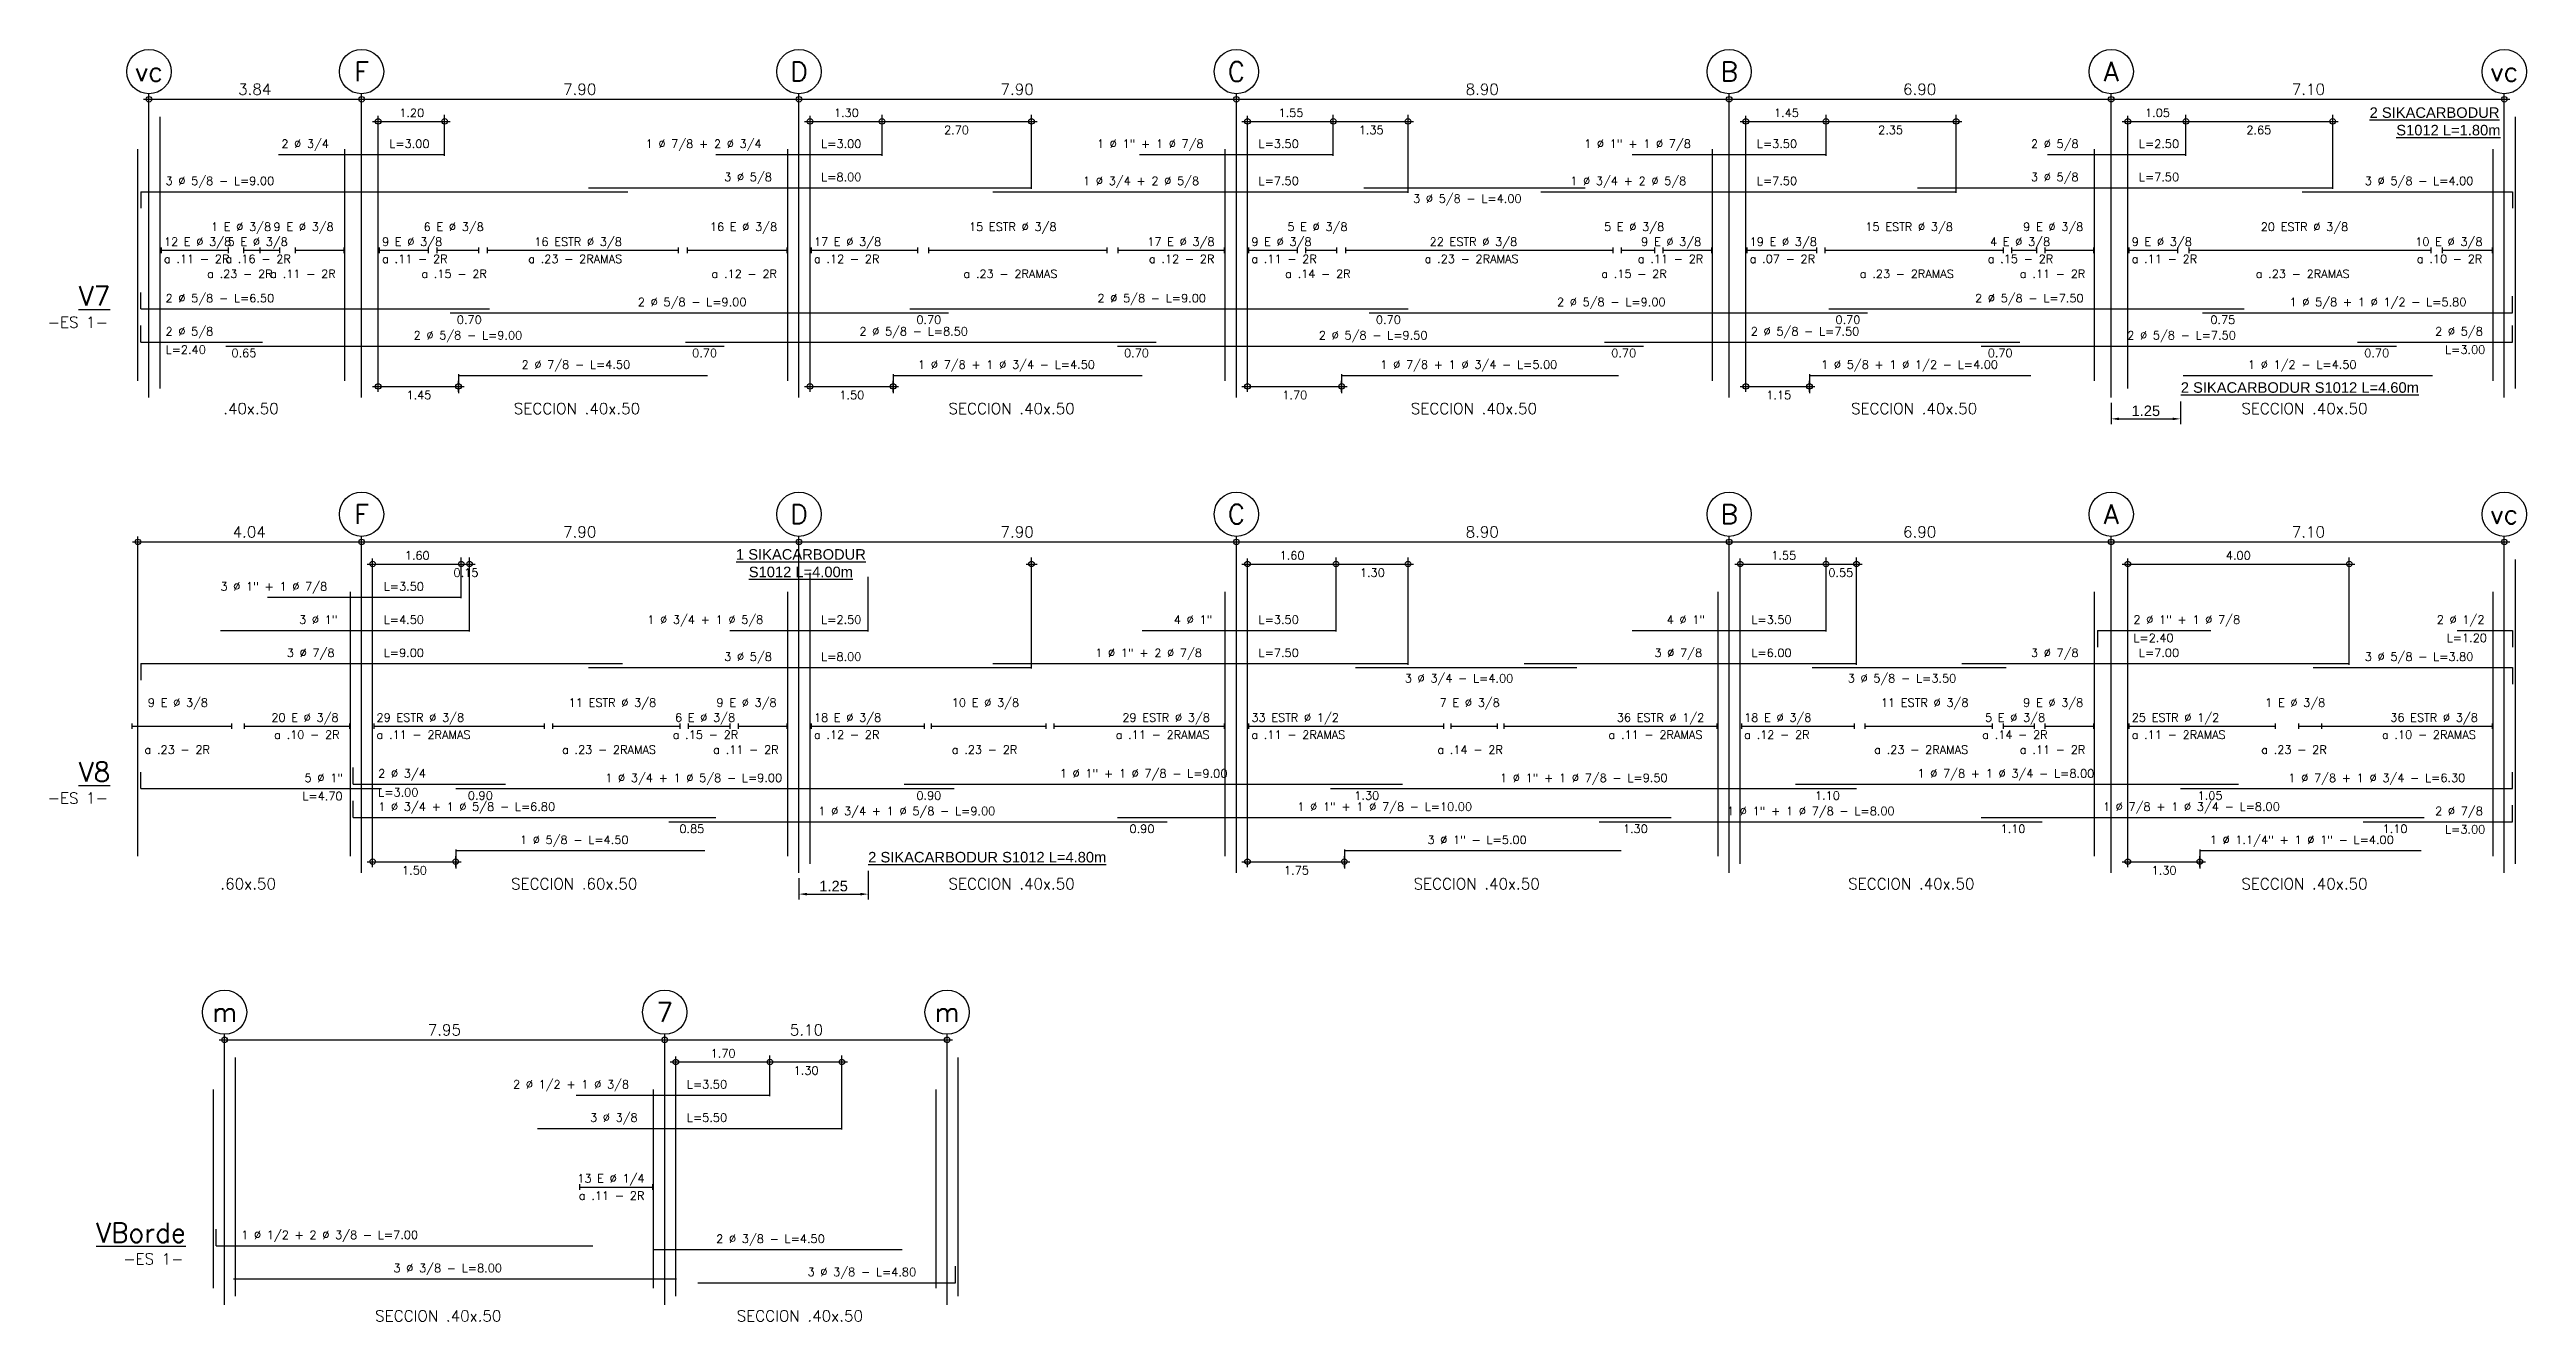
# Model space of a CAD drawing. Header units: millimetres. Extents: x 1 to 301, y -42 to 59.
# Drawn here: x 235.9 to 280.63, y 12.34 to 35.33 of the extents above; entities that cross this region are included whole.
import ezdxf
from ezdxf.enums import TextEntityAlignment as Align

# ---------------------------------------------------------------- set-up
doc = ezdxf.new("R2010")
doc.units = ezdxf.units.MM
doc.header["$LTSCALE"] = 0.0003
doc.header["$PDMODE"] = 34
doc.header["$PDSIZE"] = 0.1
for name, color, linetype in [('SIM-ACHURADOS', 8, 'Continuous'), ('SIM-COTAS', 1, 'Continuous'), ('SIM-FIBRACARB', 4, 'Continuous')]:
    doc.layers.add(name, color=color, linetype=linetype)
doc.styles.add('ARIAL EE', font='arial.ttf')
doc.styles.add('P140', font='SIMPLEX', dxfattribs={"height": 0.35})
doc.styles.add('P60', font='SIMPLEX', dxfattribs={"height": 0.16})
doc.styles.add('P80', font='SIMPLEX', dxfattribs={"height": 0.2})
doc.dimstyles.new('RE - STANDAR', dxfattribs={"dimtxt": 0.002, "dimasz": 0.0015, "dimexe": 0.001, "dimexo": 0.001, "dimgap": 0.0005, "dimtad": 1, "dimzin": 4, "dimdsep": 46, "dimtxsty": 'ARIAL EE', "dimcen": -0.001, "dimclrd": 256, "dimclre": 256, "dimclrt": 2, "dimadec": 0, "dimazin": 0, "dimtfac": 1, "dimtix": 1, "dimtofl": 0, "dimtmove": 1, "dimatfit": 0, "dimfxl": 0.0015, "dimtolj": 1, "dimtzin": 4, "dimlwd": -1, "dimlwe": -1, "dimarcsym": 0})

msp = doc.modelspace()

# ---------------------------------------------------------------- texts
at = {"layer": 'SIM-ACHURADOS', "style": 'P140'}
for s, p in [('vc', (237.692, 34.935)), ('F', (241.532, 34.935)), ('D', (249.432, 34.935)), ('C', (257.332, 34.935)), ('B', (266.232, 34.935)), ('A', (273.132, 34.935)), ('vc', (280.232, 34.935)), ('F', (241.532, 26.935)), ('D', (249.432, 26.935)), ('C', (257.332, 26.935)), ('B', (266.232, 26.935)), ('A', (273.132, 26.935)), ('vc', (280.232, 26.935)), ('m', (239.057, 17.935)), ('7', (247.007, 17.935)), ('m', (252.107, 17.935))]:
    msp.add_text(s, height=0.35, dxfattribs=at).set_placement(p, align=Align.MIDDLE)
at = {"layer": 'SIM-ACHURADOS'}
for s, height, style, p in [('3.84', 0.2, 'P80', (239.302, 34.515)), ('7.90', 0.2, 'P80', (245.172, 34.515)), ('7.90', 0.2, 'P80', (253.072, 34.515)), ('8.90', 0.2, 'P80', (261.472, 34.515)), ('6.90', 0.2, 'P80', (269.372, 34.515)), ('7.10', 0.2, 'P80', (276.392, 34.515)), ('1.20', 0.15, 'P60', (242.212, 34.115)), ('1.30', 0.15, 'P60', (250.062, 34.115)), ('1.55', 0.15, 'P60', (258.092, 34.115)), ('1.45', 0.15, 'P60', (267.042, 34.115)), ('1.05', 0.15, 'P60', (273.742, 34.115)), ('2 %%c 3/4', 0.15, 'P60', (240.082, 33.555)), ('L=3.00', 0.15, 'P60', (242.032, 33.555)), ('1 %%c 7/8 + 2 %%c 3/4', 0.15, 'P60', (246.662, 33.555)), ('L=3.00', 0.15, 'P60', (249.832, 33.555)), ('2.70', 0.15, 'P60', (252.052, 33.805)), ('1 %%c 1" + 1 %%c 7/8', 0.15, 'P60', (254.812, 33.555)), ('L=3.50', 0.15, 'P60', (257.732, 33.555)), ('1.35', 0.15, 'P60', (259.542, 33.805)), ('1 %%c 1" + 1 %%c 7/8', 0.15, 'P60', (263.612, 33.555)), ('L=3.50', 0.15, 'P60', (266.732, 33.555)), ('2.35', 0.15, 'P60', (268.922, 33.805)), ('2 %%c 5/8', 0.15, 'P60', (271.682, 33.555)), ('L=2.50', 0.15, 'P60', (273.632, 33.555)), ('2.65', 0.15, 'P60', (275.572, 33.805)), ('3 %%c 5/8', 0.15, 'P60', (248.082, 32.955)), ('L=8.00', 0.15, 'P60', (249.832, 32.955)), ('3 %%c 5/8', 0.15, 'P60', (271.682, 32.955)), ('L=7.50', 0.15, 'P60', (273.632, 32.955)), ('3 %%c 5/8 - L=9.00', 0.15, 'P60', (237.992, 32.885)), ('1 %%c 3/4 + 2 %%c 5/8', 0.15, 'P60', (254.562, 32.885)), ('L=7.50', 0.15, 'P60', (257.732, 32.885)), ('3 %%c 5/8 - L=4.00', 0.15, 'P60', (260.522, 32.565)), ('1 %%c 3/4 + 2 %%c 5/8', 0.15, 'P60', (263.362, 32.885)), ('L=7.50', 0.15, 'P60', (266.732, 32.885)), ('3 %%c 5/8 - L=4.00', 0.15, 'P60', (277.712, 32.885)), ('1 E %%c 3/8', 0.15, 'P60', (238.812, 32.055)), ('9 E %%c 3/8', 0.15, 'P60', (239.942, 32.055)), ('6 E %%c 3/8', 0.15, 'P60', (242.652, 32.055)), ('16 E %%c 3/8', 0.15, 'P60', (247.822, 32.055)), ('15 ESTR %%c 3/8', 0.15, 'P60', (252.502, 32.055)), ('5 E %%c 3/8', 0.15, 'P60', (258.252, 32.055)), ('5 E %%c 3/8', 0.15, 'P60', (263.972, 32.055)), ('15 ESTR %%c 3/8', 0.15, 'P60', (268.692, 32.055)), ('9 E %%c 3/8', 0.15, 'P60', (271.542, 32.055)), ('20 ESTR %%c 3/8', 0.15, 'P60', (275.832, 32.055)), ('12 E %%c 3/8', 0.15, 'P60', (237.962, 31.785)), ('5 E %%c 3/8', 0.15, 'P60', (239.112, 31.785)), ('9 E %%c 3/8', 0.15, 'P60', (241.902, 31.785)), ('16 ESTR %%c 3/8', 0.15, 'P60', (244.652, 31.785)), ('17 E %%c 3/8', 0.15, 'P60', (249.702, 31.785)), ('17 E %%c 3/8', 0.15, 'P60', (255.722, 31.785)), ('9 E %%c 3/8', 0.15, 'P60', (257.602, 31.785)), ('22 ESTR %%c 3/8', 0.15, 'P60', (260.822, 31.785)), ('9 E %%c 3/8', 0.15, 'P60', (264.642, 31.785)), ('19 E %%c 3/8', 0.15, 'P60', (266.602, 31.785)), ('4 E %%c 3/8', 0.15, 'P60', (270.942, 31.785)), ('9 E %%c 3/8', 0.15, 'P60', (273.502, 31.785)), ('10 E %%c 3/8', 0.15, 'P60', (278.622, 31.785)), ('a .11 - 2R', 0.15, 'P60', (237.962, 31.475)), ('a .23 - 2R', 0.15, 'P60', (238.742, 31.205)), ('a .16 - 2R', 0.15, 'P60', (239.072, 31.475)), ('a .11 - 2R', 0.15, 'P60', (239.882, 31.205)), ('a .11 - 2R', 0.15, 'P60', (241.902, 31.475)), ('a .15 - 2R', 0.15, 'P60', (242.612, 31.205)), ('a .23 - 2RAMAS', 0.15, 'P60', (244.542, 31.475)), ('a .12 - 2R', 0.15, 'P60', (247.852, 31.205)), ('a .12 - 2R', 0.15, 'P60', (249.702, 31.475)), ('a .23 - 2RAMAS', 0.15, 'P60', (252.402, 31.205)), ('a .12 - 2R', 0.15, 'P60', (255.752, 31.475)), ('a .11 - 2R', 0.15, 'P60', (257.602, 31.475)), ('a .14 - 2R', 0.15, 'P60', (258.212, 31.205)), ('a .23 - 2RAMAS', 0.15, 'P60', (260.732, 31.475)), ('a .15 - 2R', 0.15, 'P60', (263.922, 31.205)), ('a .11 - 2R', 0.15, 'P60', (264.582, 31.475)), ('a .07 - 2R', 0.15, 'P60', (266.602, 31.475)), ('a .23 - 2RAMAS', 0.15, 'P60', (268.592, 31.205)), ('a .15 - 2R', 0.15, 'P60', (270.902, 31.475)), ('a .11 - 2R', 0.15, 'P60', (271.482, 31.205)), ('a .11 - 2R', 0.15, 'P60', (273.502, 31.475)), ('a .23 - 2RAMAS', 0.15, 'P60', (275.742, 31.205)), ('a .10 - 2R', 0.15, 'P60', (278.652, 31.475)), ('2 %%c 5/8 - L=6.50', 0.15, 'P60', (237.992, 30.765)), ('2 %%c 5/8 - L=9.00', 0.15, 'P60', (246.522, 30.695)), ('2 %%c 5/8 - L=9.00', 0.15, 'P60', (254.822, 30.765)), ('2 %%c 5/8 - L=9.00', 0.15, 'P60', (263.122, 30.695)), ('2 %%c 5/8 - L=7.50', 0.15, 'P60', (270.672, 30.765)), ('1 %%c 5/8 + 1 %%c 1/2 - L=5.80', 0.15, 'P60', (276.352, 30.695)), ('-ES 1-', 0.2, 'P80', (235.862, 30.305)), ('0.70', 0.15, 'P60', (243.252, 30.375)), ('0.70', 0.15, 'P60', (251.552, 30.375)), ('0.70', 0.15, 'P60', (259.852, 30.375)), ('0.70', 0.15, 'P60', (268.152, 30.375)), ('0.75', 0.15, 'P60', (274.922, 30.375)), ('2 %%c 5/8', 0.15, 'P60', (237.992, 30.165)), ('L=2.40', 0.15, 'P60', (237.992, 29.835)), ('2 %%c 5/8 - L=9.00', 0.15, 'P60', (242.472, 30.095)), ('2 %%c 5/8 - L=8.50', 0.15, 'P60', (250.522, 30.165)), ('2 %%c 5/8 - L=9.50', 0.15, 'P60', (258.822, 30.095)), ('2 %%c 5/8 - L=7.50', 0.15, 'P60', (266.622, 30.165)), ('2 %%c 5/8 - L=7.50', 0.15, 'P60', (273.422, 30.095)), ('2 %%c 5/8', 0.15, 'P60', (278.982, 30.165)), ('L=3.00', 0.15, 'P60', (279.162, 29.835)), ('0.65', 0.15, 'P60', (239.182, 29.775)), ('2 %%c 7/8 - L=4.50', 0.15, 'P60', (244.422, 29.565)), ('0.70', 0.15, 'P60', (247.502, 29.775)), ('1 %%c 7/8 + 1 %%c 3/4 - L=4.50', 0.15, 'P60', (251.582, 29.565)), ('0.70', 0.15, 'P60', (255.302, 29.775)), ('1 %%c 7/8 + 1 %%c 3/4 - L=5.00', 0.15, 'P60', (259.932, 29.565)), ('0.70', 0.15, 'P60', (264.102, 29.775)), ('1 %%c 5/8 + 1 %%c 1/2 - L=4.00', 0.15, 'P60', (267.892, 29.565)), ('0.70', 0.15, 'P60', (270.902, 29.775)), ('1 %%c 1/2 - L=4.50', 0.15, 'P60', (275.602, 29.565)), ('0.70', 0.15, 'P60', (277.702, 29.775)), ('1.45', 0.15, 'P60', (242.342, 29.015)), ('1.50', 0.15, 'P60', (250.162, 29.015)), ('1.70', 0.15, 'P60', (258.162, 29.015)), ('1.15', 0.15, 'P60', (266.902, 29.015)), ('.40x.50', 0.2, 'P80', (239.032, 28.745)), ('SECCION .40x.50', 0.2, 'P80', (244.282, 28.745)), ('SECCION .40x.50', 0.2, 'P80', (252.132, 28.745)), ('SECCION .40x.50', 0.2, 'P80', (260.482, 28.745)), ('SECCION .40x.50', 0.2, 'P80', (268.432, 28.745)), ('SECCION .40x.50', 0.2, 'P80', (275.482, 28.745)), ('4.04', 0.2, 'P80', (239.202, 26.515)), ('7.90', 0.2, 'P80', (245.172, 26.515)), ('7.90', 0.2, 'P80', (253.072, 26.515)), ('8.90', 0.2, 'P80', (261.472, 26.515)), ('6.90', 0.2, 'P80', (269.372, 26.515)), ('7.10', 0.2, 'P80', (276.392, 26.515)), ('1.60', 0.15, 'P60', (242.312, 26.115)), ('0.15', 0.15, 'P60', (243.192, 25.805)), ('1.60', 0.15, 'P60', (258.112, 26.115)), ('1.30', 0.15, 'P60', (259.562, 25.805)), ('1.55', 0.15, 'P60', (266.992, 26.115)), ('0.55', 0.15, 'P60', (268.022, 25.805)), ('4.00', 0.15, 'P60', (275.202, 26.115)), ('3 %%c 1" + 1 %%c 7/8', 0.15, 'P60', (238.982, 25.555)), ('L=3.50', 0.15, 'P60', (241.932, 25.555)), ('3 %%c 1"', 0.15, 'P60', (240.402, 24.955)), ('L=4.50', 0.15, 'P60', (241.932, 24.955)), ('1 %%c 3/4 + 1 %%c 5/8', 0.15, 'P60', (246.692, 24.955)), ('L=2.50', 0.15, 'P60', (249.832, 24.955)), ('4 %%c 1"', 0.15, 'P60', (256.202, 24.955)), ('L=3.50', 0.15, 'P60', (257.732, 24.955)), ('4 %%c 1"', 0.15, 'P60', (265.102, 24.955)), ('L=3.50', 0.15, 'P60', (266.632, 24.955)), ('2 %%c 1" + 1 %%c 7/8', 0.15, 'P60', (273.532, 24.955)), ('2 %%c 1/2', 0.15, 'P60', (279.012, 24.955)), ('L=2.40', 0.15, 'P60', (273.532, 24.625)), ('L=1.20', 0.15, 'P60', (279.192, 24.625)), ('3 %%c 7/8', 0.15, 'P60', (240.182, 24.355)), ('L=9.00', 0.15, 'P60', (241.932, 24.355)), ('3 %%c 5/8', 0.15, 'P60', (248.082, 24.285)), ('L=8.00', 0.15, 'P60', (249.832, 24.285)), ('1 %%c 1" + 2 %%c 7/8', 0.15, 'P60', (254.782, 24.355)), ('L=7.50', 0.15, 'P60', (257.732, 24.355)), ('3 %%c 7/8', 0.15, 'P60', (264.882, 24.355)), ('L=6.00', 0.15, 'P60', (266.632, 24.355)), ('3 %%c 7/8', 0.15, 'P60', (271.682, 24.355)), ('L=7.00', 0.15, 'P60', (273.632, 24.355)), ('3 %%c 5/8 - L=3.80', 0.15, 'P60', (277.712, 24.285)), ('3 %%c 3/4 - L=4.00', 0.15, 'P60', (260.372, 23.895)), ('3 %%c 5/8 - L=3.50', 0.15, 'P60', (268.372, 23.895)), ('9 E %%c 3/8', 0.15, 'P60', (237.672, 23.455)), ('20 E %%c 3/8', 0.15, 'P60', (239.902, 23.185)), ('29 ESTR %%c 3/8', 0.15, 'P60', (241.802, 23.185)), ('11 ESTR %%c 3/8', 0.15, 'P60', (245.272, 23.455)), ('6 E %%c 3/8', 0.15, 'P60', (247.192, 23.185)), ('9 E %%c 3/8', 0.15, 'P60', (247.942, 23.455)), ('18 E %%c 3/8', 0.15, 'P60', (249.702, 23.185)), ('10 E %%c 3/8', 0.15, 'P60', (252.192, 23.455)), ('29 ESTR %%c 3/8', 0.15, 'P60', (255.272, 23.185)), ('33 ESTR %%c 1/2', 0.15, 'P60', (257.602, 23.185)), ('7 E %%c 3/8', 0.15, 'P60', (261.002, 23.455)), ('36 ESTR %%c 1/2', 0.15, 'P60', (264.202, 23.185)), ('18 E %%c 3/8', 0.15, 'P60', (266.502, 23.185)), ('11 ESTR %%c 3/8', 0.15, 'P60', (268.972, 23.455)), ('5 E %%c 3/8', 0.15, 'P60', (270.852, 23.185)), ('9 E %%c 3/8', 0.15, 'P60', (271.542, 23.455)), ('25 ESTR %%c 1/2', 0.15, 'P60', (273.502, 23.185)), ('1 E %%c 3/8', 0.15, 'P60', (275.912, 23.455)), ('36 ESTR %%c 3/8', 0.15, 'P60', (278.172, 23.185)), ('a .10 - 2R', 0.15, 'P60', (239.952, 22.875)), ('a .11 - 2RAMAS', 0.15, 'P60', (241.802, 22.875)), ('a .15 - 2R', 0.15, 'P60', (247.152, 22.875)), ('a .12 - 2R', 0.15, 'P60', (249.702, 22.875)), ('a .11 - 2RAMAS', 0.15, 'P60', (255.152, 22.875)), ('a .11 - 2RAMAS', 0.15, 'P60', (257.602, 22.875)), ('a .11 - 2RAMAS', 0.15, 'P60', (264.052, 22.875)), ('a .12 - 2R', 0.15, 'P60', (266.502, 22.875)), ('a .14 - 2R', 0.15, 'P60', (270.802, 22.875)), ('a .11 - 2RAMAS', 0.15, 'P60', (273.502, 22.875)), ('a .10 - 2RAMAS', 0.15, 'P60', (278.022, 22.875)), ('a .23 - 2R', 0.15, 'P60', (237.612, 22.605)), ('a .23 - 2RAMAS', 0.15, 'P60', (245.152, 22.605)), ('a .11 - 2R', 0.15, 'P60', (247.882, 22.605)), ('a .23 - 2R', 0.15, 'P60', (252.192, 22.605)), ('a .14 - 2R', 0.15, 'P60', (260.962, 22.605)), ('a .23 - 2RAMAS', 0.15, 'P60', (268.852, 22.605)), ('a .11 - 2R', 0.15, 'P60', (271.482, 22.605)), ('a .23 - 2R', 0.15, 'P60', (275.842, 22.605)), ('5 %%c 1"', 0.15, 'P60', (240.502, 22.095)), ('2 %%c 3/4', 0.15, 'P60', (241.832, 22.175)), ('L=3.00', 0.15, 'P60', (241.832, 21.835)), ('0.90', 0.15, 'P60', (243.452, 21.775)), ('1 %%c 3/4 + 1 %%c 5/8 - L=9.00', 0.15, 'P60', (245.932, 22.095)), ('0.90', 0.15, 'P60', (251.552, 21.775)), ('1 %%c 1" + 1 %%c 7/8 - L=9.00', 0.15, 'P60', (254.142, 22.175)), ('1.30', 0.15, 'P60', (259.462, 21.775)), ('1 %%c 1" + 1 %%c 7/8 - L=9.50', 0.15, 'P60', (262.092, 22.095)), ('1.10', 0.15, 'P60', (267.782, 21.775)), ('1 %%c 7/8 + 1 %%c 3/4 - L=8.00', 0.15, 'P60', (269.632, 22.175)), ('1.05', 0.15, 'P60', (274.692, 21.775)), ('1 %%c 7/8 + 1 %%c 3/4 - L=6.30', 0.15, 'P60', (276.332, 22.095)), ('-ES 1-', 0.2, 'P80', (235.862, 21.705)), ('L=4.70', 0.15, 'P60', (240.462, 21.765)), ('1 %%c 3/4 + 1 %%c 5/8 - L=6.80', 0.15, 'P60', (241.832, 21.575)), ('1 %%c 3/4 + 1 %%c 5/8 - L=9.00', 0.15, 'P60', (249.782, 21.495)), ('1 %%c 1" + 1 %%c 7/8 - L=10.00', 0.15, 'P60', (258.432, 21.575)), ('1 %%c 1" + 1 %%c 7/8 - L=8.00', 0.15, 'P60', (266.192, 21.495)), ('1 %%c 7/8 + 1 %%c 3/4 - L=8.00', 0.15, 'P60', (272.982, 21.575)), ('2 %%c 7/8', 0.15, 'P60', (278.982, 21.495)), ('1 %%c 5/8 - L=4.50', 0.15, 'P60', (244.392, 20.975)), ('0.85', 0.15, 'P60', (247.272, 21.175)), ('0.90', 0.15, 'P60', (255.402, 21.175)), ('3 %%c 1" - L=5.00', 0.15, 'P60', (260.782, 20.975)), ('1.30', 0.15, 'P60', (264.312, 21.175)), ('1.10', 0.15, 'P60', (271.132, 21.175)), ('1 %%c 1.1/4" + 1 %%c 1" - L=4.00', 0.15, 'P60', (274.912, 20.975)), ('1.10', 0.15, 'P60', (278.032, 21.175)), ('L=3.00', 0.15, 'P60', (279.162, 21.165)), ('.60x.50', 0.2, 'P80', (238.982, 20.155)), ('1.50', 0.15, 'P60', (242.262, 20.425)), ('SECCION .60x.50', 0.2, 'P80', (244.232, 20.155)), ('SECCION .40x.50', 0.2, 'P80', (252.132, 20.155)), ('1.75', 0.15, 'P60', (258.192, 20.425)), ('SECCION .40x.50', 0.2, 'P80', (260.532, 20.155)), ('SECCION .40x.50', 0.2, 'P80', (268.382, 20.155)), ('1.30', 0.15, 'P60', (273.862, 20.425)), ('SECCION .40x.50', 0.2, 'P80', (275.482, 20.155)), ('7.95', 0.2, 'P80', (242.727, 17.515)), ('5.10', 0.2, 'P80', (249.267, 17.515)), ('1.70', 0.15, 'P60', (247.837, 17.115)), ('2 %%c 1/2 + 1 %%c 3/8', 0.15, 'P60', (244.267, 16.555)), ('L=3.50', 0.15, 'P60', (247.407, 16.555)), ('1.30', 0.15, 'P60', (249.337, 16.805)), ('3 %%c 3/8', 0.15, 'P60', (245.657, 15.955)), ('L=5.50', 0.15, 'P60', (247.407, 15.955)), ('13 E %%c 1/4', 0.15, 'P60', (245.427, 14.855)), ('a .11 - 2R', 0.15, 'P60', (245.457, 14.545)), ('1 %%c 1/2 + 2 %%c 3/8 - L=7.00', 0.15, 'P60', (239.357, 13.835)), ('2 %%c 3/8 - L=4.50', 0.15, 'P60', (247.937, 13.765)), ('-ES 1-', 0.2, 'P80', (237.227, 13.375)), ('3 %%c 3/8 - L=8.00', 0.15, 'P60', (242.107, 13.235)), ('3 %%c 3/8 - L=4.80', 0.15, 'P60', (249.587, 13.165)), ('SECCION .40x.50', 0.2, 'P80', (241.777, 12.345)), ('SECCION .40x.50', 0.2, 'P80', (248.307, 12.345))]:
    msp.add_text(s, height=height, dxfattribs=dict(at, style=style)).set_placement(p)
at = {"layer": 'SIM-ACHURADOS', "style": 'P140'}
for s, p in [('%%UV7', (236.992, 30.705)), ('%%UV8', (236.992, 22.105)), ('%%uVBorde%%u', (238.357, 13.775))]:
    msp.add_text(s, height=0.35, dxfattribs=at).set_placement(p, align=Align.RIGHT)
at = {"layer": 'SIM-FIBRACARB', "char_height": 0.19, "attachment_point": 1, "style": 'ARIAL EE'}
for s, width, insert in [('\\pi0.36035;{\\L2 SIKACARBODUR \\P\\pi0.84183;S1012 L=1.80m}', 2.69439, (277.439, 34.289)), ('{\\L2 SIKACARBODUR S1012 L=4.60m}', 4.57093, (274.389, 29.32)), ('\\pi0.36593;{\\L1 SIKACARBODUR \\P\\pi0.59611;S1012 L=4.00m}', 3.04478, (247.929, 26.304)), ('{\\L2 SIKACARBODUR S1012 L=4.80m}', 4.47059, (250.682, 20.832))]:
    msp.add_mtext_dynamic_manual_height_columns(s, width=width, gutter_width=0.00475, heights=[0], dxfattribs=dict(at, insert=insert))

# ---------------------------------------------------------------- blocks, each defined once
blk = doc.blocks.new('*D34')
at = {"layer": 'SIM-COTAS', "transparency": 16777216}
for p, q in [((249.432, 20.36), (249.432, 19.974)), ((250.682, 20.492), (250.682, 19.974)), ((249.574, 20.069), (250.539, 20.069))]:
    blk.add_line(p, q, dxfattribs=at)
for points in [[(249.574, 20.092), (249.574, 20.045), (249.432, 20.069)], [(250.539, 20.092), (250.539, 20.045), (250.682, 20.069)]]:
    blk.add_solid(points, dxfattribs=at)
at = {"layer": 'SIM-COTAS', "color": 2, "transparency": 16777216, "insert": (250.057, 20.213), "char_height": 0.19, "attachment_point": 5, "style": 'ARIAL EE'}
blk.add_mtext('\\A1;1.25', dxfattribs=at)
blk = doc.blocks.new('*D35')
at = {"layer": 'SIM-COTAS', "transparency": 16777216}
for p, q in [((273.132, 28.95), (273.132, 28.564)), ((273.274, 28.659), (274.239, 28.659)), ((274.382, 28.974), (274.382, 28.564))]:
    blk.add_line(p, q, dxfattribs=at)
for points in [[(273.274, 28.682), (273.274, 28.635), (273.132, 28.659)], [(274.239, 28.682), (274.239, 28.635), (274.382, 28.659)]]:
    blk.add_solid(points, dxfattribs=at)
at = {"layer": 'SIM-COTAS', "color": 2, "transparency": 16777216, "insert": (273.757, 28.803), "char_height": 0.19, "attachment_point": 5, "style": 'ARIAL EE'}
blk.add_mtext('\\A1;1.25', dxfattribs=at)

# ---------------------------------------------------------------- dimensions: what is measured, and where the dimension line sits
at = {"layer": 'SIM-COTAS'}
for base, p1, p2, picture, middle in [((274.382, 28.659), (273.132, 29.045), (274.382, 29.069), '*D35', (273.757, 28.803)), ((250.682, 20.069), (249.432, 20.455), (250.682, 20.587), '*D34', (250.057, 20.213))]:
    dim = msp.add_linear_dim(base=base, p1=p1, p2=p2, dimstyle='RE - STANDAR', dxfattribs=at)
    dim.commit()
    dim.dimension.update_dxf_attribs({"geometry": picture, "text_midpoint": middle})

# ---------------------------------------------------------------- linework, layer by layer
at = {"layer": 'SIM-ACHURADOS'}
for p, q in [((237.692, 29.045), (237.692, 34.535)), ((241.532, 29.045), (241.532, 34.535)), ((249.432, 29.045), (249.432, 34.535)), ((257.332, 29.045), (257.332, 34.535)), ((266.232, 29.045), (266.232, 34.535)), ((273.132, 29.045), (273.132, 34.535)), ((280.232, 29.045), (280.232, 34.535)), ((237.692, 34.435), (280.232, 34.435)), ((237.892, 29.205), (237.892, 34.115)), ((241.832, 29.205), (241.832, 34.115)), ((241.832, 34.035), (243.032, 34.035)), ((243.032, 33.415), (243.032, 34.155)), ((249.632, 29.205), (249.632, 34.115)), ((249.632, 34.035), (250.932, 34.035)), ((250.932, 33.415), (250.932, 34.155)), ((250.932, 34.035), (253.632, 34.035)), ((253.632, 32.815), (253.632, 34.155)), ((257.532, 29.205), (257.532, 34.115)), ((257.532, 34.035), (259.082, 34.035)), ((259.082, 33.415), (259.082, 34.155)), ((259.082, 34.035), (260.432, 34.035)), ((260.432, 32.745), (260.432, 34.155)), ((266.532, 29.205), (266.532, 34.115)), ((266.532, 34.035), (267.982, 34.035)), ((267.982, 33.415), (267.982, 34.155)), ((267.982, 34.035), (270.332, 34.035)), ((270.332, 32.745), (270.332, 34.155)), ((273.432, 29.205), (273.432, 34.115)), ((273.432, 34.035), (274.482, 34.035)), ((274.482, 33.415), (274.482, 34.155)), ((274.482, 34.035), (277.132, 34.035)), ((277.132, 32.815), (277.132, 34.155)), ((280.432, 29.205), (280.432, 34.115)), ((237.492, 29.345), (237.492, 33.535)), ((240.032, 33.435), (243.032, 33.435)), ((241.232, 29.345), (241.232, 33.535)), ((247.932, 33.435), (250.932, 33.435)), ((249.232, 29.345), (249.232, 33.535)), ((255.582, 33.435), (259.082, 33.435)), ((257.132, 29.345), (257.132, 33.535)), ((264.482, 33.435), (267.982, 33.435)), ((265.932, 29.345), (265.932, 33.535)), ((271.982, 33.435), (274.482, 33.435)), ((272.832, 29.345), (272.832, 33.535)), ((280.032, 29.345), (280.032, 33.535)), ((237.542, 32.765), (246.342, 32.765)), ((237.542, 32.765), (237.542, 32.465)), ((245.632, 32.835), (253.632, 32.835)), ((252.932, 32.765), (260.432, 32.765)), ((259.632, 32.835), (263.632, 32.835)), ((262.832, 32.765), (270.332, 32.765)), ((269.632, 32.835), (277.132, 32.835)), ((276.582, 32.765), (280.382, 32.765)), ((280.382, 32.765), (280.382, 32.465)), ((237.912, 31.755), (237.912, 31.655)), ((237.912, 31.705), (239.122, 31.705)), ((239.122, 31.755), (239.122, 31.655)), ((239.402, 31.755), (239.402, 31.655)), ((239.402, 31.755), (239.402, 31.655)), ((239.402, 31.705), (239.402, 31.705)), ((239.412, 31.705), (240.052, 31.705)), ((239.692, 31.755), (239.692, 31.655)), ((240.052, 31.755), (240.052, 31.655)), ((240.332, 31.755), (240.332, 31.655)), ((240.332, 31.705), (241.212, 31.705)), ((241.212, 31.755), (241.212, 31.655)), ((241.852, 31.755), (241.852, 31.655)), ((241.852, 31.705), (242.732, 31.705)), ((242.732, 31.755), (242.732, 31.655)), ((242.892, 31.755), (242.892, 31.655)), ((242.892, 31.705), (243.642, 31.705)), ((243.642, 31.755), (243.642, 31.655)), ((243.802, 31.755), (243.802, 31.655)), ((243.802, 31.705), (247.252, 31.705)), ((247.252, 31.755), (247.252, 31.655)), ((247.412, 31.755), (247.412, 31.655)), ((247.412, 31.705), (249.212, 31.705)), ((249.212, 31.755), (249.212, 31.655)), ((249.652, 31.755), (249.652, 31.655)), ((249.652, 31.705), (251.572, 31.705)), ((251.572, 31.755), (251.572, 31.655)), ((251.772, 31.755), (251.772, 31.655)), ((251.772, 31.705), (254.992, 31.705)), ((254.992, 31.755), (254.992, 31.655)), ((255.192, 31.755), (255.192, 31.655)), ((255.192, 31.705), (257.112, 31.705)), ((257.112, 31.755), (257.112, 31.655)), ((257.552, 31.755), (257.552, 31.655)), ((257.552, 31.705), (258.432, 31.705)), ((258.432, 31.755), (258.432, 31.655)), ((258.582, 31.755), (258.582, 31.655)), ((258.582, 31.705), (259.142, 31.705)), ((259.142, 31.755), (259.142, 31.655)), ((259.302, 31.755), (259.302, 31.655)), ((259.302, 31.705), (264.132, 31.705)), ((264.132, 31.755), (264.132, 31.655)), ((264.282, 31.755), (264.282, 31.655)), ((264.282, 31.705), (264.882, 31.705)), ((264.882, 31.755), (264.882, 31.655)), ((265.032, 31.755), (265.032, 31.655)), ((265.032, 31.705), (265.912, 31.705)), ((265.912, 31.755), (265.912, 31.655)), ((266.552, 31.755), (266.552, 31.655)), ((266.552, 31.705), (267.812, 31.705)), ((267.812, 31.755), (267.812, 31.655)), ((267.962, 31.755), (267.962, 31.655)), ((267.962, 31.705), (271.182, 31.705)), ((271.182, 31.755), (271.182, 31.655)), ((271.332, 31.755), (271.332, 31.655)), ((271.332, 31.705), (271.782, 31.705)), ((271.782, 31.755), (271.782, 31.655)), ((271.932, 31.755), (271.932, 31.655)), ((271.932, 31.705), (272.812, 31.705)), ((272.812, 31.755), (272.812, 31.655)), ((273.452, 31.755), (273.452, 31.655)), ((273.452, 31.705), (274.332, 31.705)), ((274.332, 31.755), (274.332, 31.655)), ((274.532, 31.755), (274.532, 31.655)), ((274.532, 31.705), (278.902, 31.705)), ((278.902, 31.755), (278.902, 31.655)), ((279.112, 31.755), (279.112, 31.655)), ((279.112, 31.705), (280.012, 31.705)), ((280.012, 31.755), (280.012, 31.655)), ((237.542, 30.645), (237.542, 30.945)), ((280.382, 30.575), (280.382, 30.875)), ((237.542, 30.645), (243.842, 30.645)), ((243.132, 30.575), (252.132, 30.575)), ((251.432, 30.645), (260.432, 30.645)), ((259.732, 30.575), (268.732, 30.575)), ((268.032, 30.645), (275.532, 30.645)), ((274.782, 30.575), (280.382, 30.575)), ((237.542, 30.045), (237.542, 30.345)), ((237.542, 30.045), (239.742, 30.045)), ((239.082, 29.975), (248.082, 29.975)), ((247.382, 30.045), (255.882, 30.045)), ((255.182, 29.975), (264.682, 29.975)), ((263.982, 30.045), (271.482, 30.045)), ((270.782, 29.975), (278.282, 29.975)), ((277.582, 30.045), (280.382, 30.045)), ((280.382, 30.045), (280.382, 30.345)), ((241.832, 29.245), (243.282, 29.245)), ((243.282, 29.465), (243.282, 29.125)), ((243.282, 29.445), (247.782, 29.445)), ((249.632, 29.245), (251.132, 29.245)), ((251.132, 29.465), (251.132, 29.125)), ((251.132, 29.445), (255.632, 29.445)), ((257.532, 29.245), (259.232, 29.245)), ((259.232, 29.465), (259.232, 29.125)), ((259.232, 29.445), (264.232, 29.445)), ((266.532, 29.245), (267.682, 29.245)), ((267.682, 29.465), (267.682, 29.125)), ((267.682, 29.445), (271.682, 29.445)), ((274.432, 29.445), (278.932, 29.445)), ((237.492, 20.755), (237.492, 26.535)), ((237.492, 26.435), (280.232, 26.435)), ((241.532, 20.455), (241.532, 26.535)), ((249.432, 20.455), (249.432, 26.535)), ((257.332, 20.455), (257.332, 26.535)), ((266.232, 20.455), (266.232, 26.535)), ((273.132, 20.455), (273.132, 26.535)), ((280.232, 20.455), (280.232, 26.535)), ((241.732, 20.615), (241.732, 26.115)), ((241.732, 26.035), (243.332, 26.035)), ((243.332, 25.415), (243.332, 26.155)), ((243.332, 26.035), (243.482, 26.035)), ((243.482, 24.815), (243.482, 26.155)), ((253.632, 24.145), (253.632, 26.155)), ((257.532, 20.615), (257.532, 26.115)), ((257.532, 26.035), (259.132, 26.035)), ((259.132, 24.815), (259.132, 26.155)), ((259.132, 26.035), (260.432, 26.035)), ((260.432, 24.215), (260.432, 26.155)), ((266.432, 20.615), (266.432, 26.115)), ((266.432, 26.035), (267.982, 26.035)), ((267.982, 24.815), (267.982, 26.155)), ((267.982, 26.035), (268.532, 26.035)), ((268.532, 24.215), (268.532, 26.155)), ((273.432, 20.615), (273.432, 26.115)), ((273.432, 26.035), (277.432, 26.035)), ((277.432, 24.215), (277.432, 26.155)), ((280.432, 20.615), (280.432, 26.115)), ((241.332, 20.755), (241.332, 25.535)), ((249.232, 20.755), (249.232, 25.535)), ((249.632, 20.615), (249.632, 25.877)), ((250.682, 24.815), (250.682, 25.802)), ((257.132, 20.755), (257.132, 25.535)), ((266.032, 20.755), (266.032, 25.535)), ((272.832, 20.755), (272.832, 25.535)), ((280.032, 20.755), (280.032, 25.535)), ((239.832, 25.435), (243.332, 25.435)), ((238.982, 24.835), (243.482, 24.835)), ((248.182, 24.835), (250.682, 24.835)), ((255.632, 24.835), (259.132, 24.835)), ((264.482, 24.835), (267.982, 24.835)), ((272.882, 24.835), (274.932, 24.835)), ((272.882, 24.835), (272.882, 24.535)), ((279.382, 24.835), (280.382, 24.835)), ((280.382, 24.835), (280.382, 24.535)), ((237.542, 24.235), (246.242, 24.235)), ((237.542, 24.235), (237.542, 23.935)), ((245.632, 24.165), (253.632, 24.165)), ((252.932, 24.235), (260.432, 24.235)), ((259.482, 24.165), (263.482, 24.165)), ((262.532, 24.235), (268.532, 24.235)), ((267.732, 24.165), (271.232, 24.165)), ((270.432, 24.235), (277.432, 24.235)), ((276.782, 24.165), (280.382, 24.165)), ((280.382, 24.165), (280.382, 23.865)), ((237.382, 23.155), (237.382, 23.055)), ((237.382, 23.105), (239.182, 23.105)), ((239.182, 23.155), (239.182, 23.055)), ((239.412, 23.155), (239.412, 23.055)), ((239.412, 23.105), (241.312, 23.105)), ((241.312, 23.155), (241.312, 23.055)), ((241.752, 23.155), (241.752, 23.055)), ((241.752, 23.105), (244.832, 23.105)), ((244.832, 23.155), (244.832, 23.055)), ((244.982, 23.155), (244.982, 23.055)), ((244.982, 23.105), (247.282, 23.105)), ((247.282, 23.155), (247.282, 23.055)), ((247.432, 23.155), (247.432, 23.055)), ((247.432, 23.105), (248.182, 23.105)), ((248.182, 23.155), (248.182, 23.055)), ((248.332, 23.155), (248.332, 23.055)), ((248.332, 23.105), (249.212, 23.105)), ((249.212, 23.155), (249.212, 23.055)), ((249.652, 23.155), (249.652, 23.055)), ((249.652, 23.105), (251.692, 23.105)), ((251.692, 23.155), (251.692, 23.055)), ((251.822, 23.155), (251.822, 23.055)), ((251.822, 23.105), (253.892, 23.105)), ((253.892, 23.155), (253.892, 23.055)), ((254.032, 23.155), (254.032, 23.055)), ((254.032, 23.105), (257.112, 23.105)), ((257.112, 23.155), (257.112, 23.055)), ((257.552, 23.155), (257.552, 23.055)), ((257.552, 23.105), (261.072, 23.105)), ((261.072, 23.155), (261.072, 23.055)), ((261.202, 23.155), (261.202, 23.055)), ((261.202, 23.105), (262.042, 23.105)), ((262.042, 23.155), (262.042, 23.055)), ((262.162, 23.155), (262.162, 23.055)), ((262.162, 23.105), (266.012, 23.105)), ((266.012, 23.155), (266.012, 23.055)), ((266.452, 23.155), (266.452, 23.055)), ((266.452, 23.105), (268.492, 23.105)), ((268.492, 23.155), (268.492, 23.055)), ((268.682, 23.155), (268.682, 23.055)), ((268.682, 23.105), (270.982, 23.105)), ((270.982, 23.155), (270.982, 23.055)), ((271.182, 23.155), (271.182, 23.055)), ((271.182, 23.105), (271.742, 23.105)), ((271.742, 23.155), (271.742, 23.055)), ((271.932, 23.155), (271.932, 23.055)), ((271.932, 23.105), (272.812, 23.105)), ((272.812, 23.155), (272.812, 23.055)), ((273.452, 23.155), (273.452, 23.055)), ((273.452, 23.105), (276.092, 23.105)), ((276.092, 23.155), (276.092, 23.055)), ((276.512, 23.155), (276.512, 23.055)), ((276.512, 23.155), (276.512, 23.055)), ((276.512, 23.105), (276.512, 23.105)), ((276.512, 23.105), (280.012, 23.105)), ((276.932, 23.155), (276.932, 23.055)), ((280.012, 23.155), (280.012, 23.055)), ((237.542, 21.975), (237.542, 22.275)), ((237.542, 21.975), (241.892, 21.975)), ((241.382, 22.055), (241.382, 22.355)), ((241.382, 22.055), (244.132, 22.055)), ((243.232, 21.975), (252.232, 21.975)), ((251.332, 22.055), (260.332, 22.055)), ((259.032, 21.975), (268.532, 21.975)), ((267.432, 22.055), (275.432, 22.055)), ((274.382, 21.975), (280.382, 21.975)), ((280.382, 21.975), (280.382, 22.275)), ((241.382, 21.455), (241.382, 21.755)), ((280.382, 21.375), (280.382, 21.675)), ((241.382, 21.455), (247.932, 21.455)), ((247.082, 21.375), (256.082, 21.375)), ((255.182, 21.455), (265.182, 21.455)), ((263.882, 21.375), (271.882, 21.375)), ((270.782, 21.455), (278.782, 21.455)), ((277.682, 21.375), (280.382, 21.375)), ((241.732, 20.655), (243.232, 20.655)), ((243.232, 20.875), (243.232, 20.535)), ((243.232, 20.855), (247.732, 20.855)), ((257.532, 20.655), (259.282, 20.655)), ((259.282, 20.875), (259.282, 20.535)), ((259.282, 20.855), (264.282, 20.855)), ((273.432, 20.655), (274.732, 20.655)), ((274.732, 20.875), (274.732, 20.535)), ((274.732, 20.855), (278.732, 20.855)), ((239.057, 12.645), (239.057, 17.535)), ((247.007, 12.645), (247.007, 17.535)), ((252.107, 12.645), (252.107, 17.535)), ((239.057, 17.435), (252.107, 17.435)), ((239.257, 12.805), (239.257, 17.115)), ((247.207, 12.805), (247.207, 17.115)), ((247.207, 17.035), (248.907, 17.035)), ((248.907, 16.415), (248.907, 17.155)), ((248.907, 17.035), (250.207, 17.035)), ((250.207, 15.815), (250.207, 17.155)), ((252.307, 12.805), (252.307, 17.115)), ((238.857, 12.945), (238.857, 16.535)), ((245.407, 16.435), (248.907, 16.435)), ((246.807, 12.945), (246.807, 16.535)), ((251.907, 12.945), (251.907, 16.535)), ((244.707, 15.835), (250.207, 15.835)), ((245.467, 14.825), (245.467, 14.725)), ((245.467, 14.775), (246.787, 14.775)), ((246.787, 14.825), (246.787, 14.725)), ((238.907, 13.715), (238.907, 14.015)), ((238.907, 13.715), (245.707, 13.715)), ((246.797, 13.645), (251.297, 13.645)), ((239.217, 13.115), (247.217, 13.115)), ((247.607, 13.045), (252.257, 13.045)), ((252.257, 13.045), (252.257, 13.345))]:
    msp.add_line(p, q, dxfattribs=at)
for centre in [(237.692, 34.935), (241.532, 34.935), (249.432, 34.935), (257.332, 34.935), (266.232, 34.935), (273.132, 34.935), (280.232, 34.935), (241.532, 26.935), (249.432, 26.935), (257.332, 26.935), (266.232, 26.935), (273.132, 26.935), (280.232, 26.935), (239.057, 17.935), (247.007, 17.935), (252.107, 17.935)]:
    msp.add_circle(centre, 0.4, dxfattribs=at)
for p in [(237.692, 34.435), (241.532, 34.435), (249.432, 34.435), (257.332, 34.435), (266.232, 34.435), (273.132, 34.435), (280.232, 34.435), (241.832, 34.035), (243.032, 34.035), (249.632, 34.035), (250.932, 34.035), (253.632, 34.035), (257.532, 34.035), (259.082, 34.035), (260.432, 34.035), (266.532, 34.035), (267.982, 34.035), (270.332, 34.035), (273.432, 34.035), (274.482, 34.035), (277.132, 34.035), (241.832, 29.245), (243.282, 29.245), (249.632, 29.245), (251.132, 29.245), (257.532, 29.245), (259.232, 29.245), (266.532, 29.245), (267.682, 29.245), (237.492, 26.435), (241.532, 26.435), (249.432, 26.435), (257.332, 26.435), (266.232, 26.435), (273.132, 26.435), (280.232, 26.435), (241.732, 26.035), (243.332, 26.035), (243.482, 26.035), (253.632, 26.035), (257.532, 26.035), (259.132, 26.035), (260.432, 26.035), (266.432, 26.035), (267.982, 26.035), (268.532, 26.035), (273.432, 26.035), (277.432, 26.035), (241.732, 20.655), (243.232, 20.655), (257.532, 20.655), (259.282, 20.655), (273.432, 20.655), (274.732, 20.655), (239.057, 17.435), (247.007, 17.435), (252.107, 17.435), (247.207, 17.035), (248.907, 17.035), (250.207, 17.035)]:
    msp.add_point(p, dxfattribs=at)

msp.set_redraw_order([(e.dxf.handle, doc.entitydb.next_handle()) for e in msp.query("TEXT MTEXT ATTDEF DIMENSION ARC_DIMENSION")])  # texts and dimensions are drawn at this point

doc.saveas('drawing.dxf')
